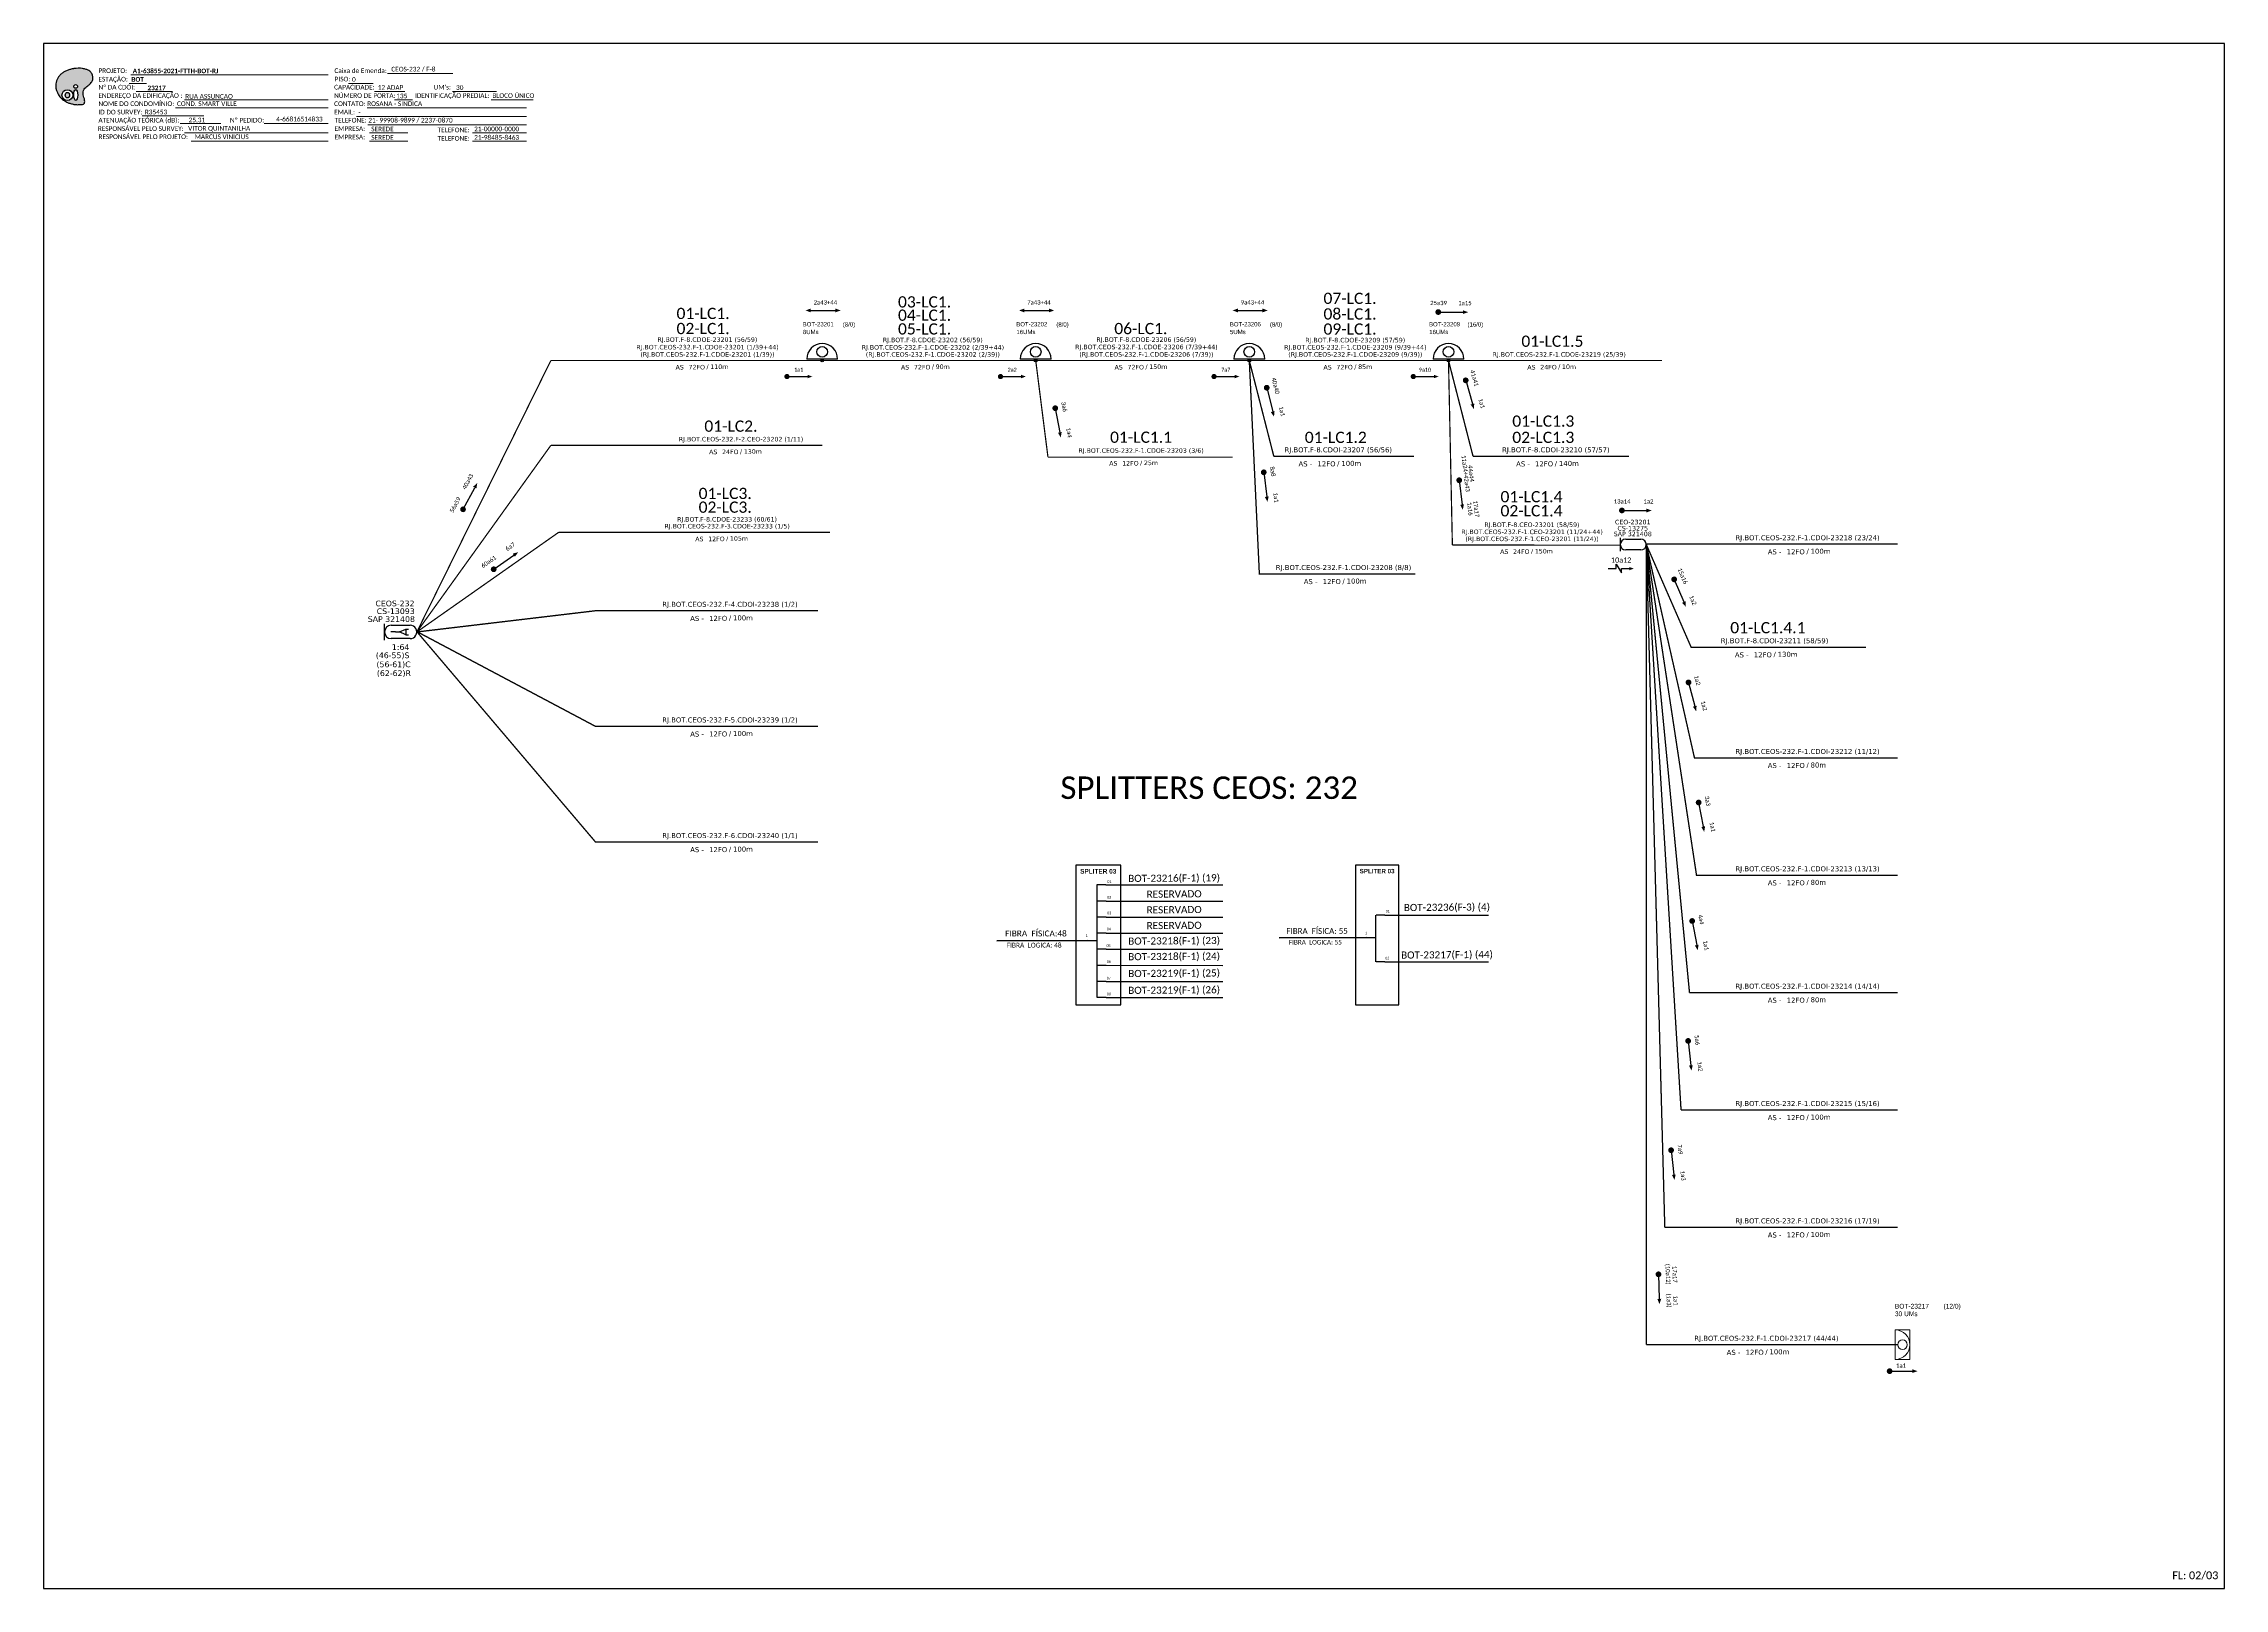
# Model space of a CAD drawing. Header units: inches. Extents: x 950 to 3755, y 850 to 1444.
# Drawn here: x 1940 to 2778, y 850 to 1444 of the extents above; entities that cross this region are included whole.
import ezdxf
from ezdxf.enums import TextEntityAlignment as Align

# ---------------------------------------------------------------- set-up
doc = ezdxf.new("R2010")
doc.units = ezdxf.units.IN
doc.header["$MEASUREMENT"] = 0
for name, color, linetype, lineweight in [("20.0-LEGENDA DOS CDO'S", 1, 'Continuous', 0), ('20.1-CDO_INTERIOR', 1, 'Continuous', 0), ('40.1-ETIQUETAS', 1, 'Continuous', 20)]:
    doc.layers.add(name, color=color, linetype=linetype, lineweight=lineweight)
for name, color, linetype in [('20.4-CEOS', 1, 'Continuous'), ('20.5-CEO', 1, 'Continuous'), ('CAP a instalar', 1, 'Continuous'), ('CD a instalar', 1, 'Continuous'), ('label_cabos', 7, 'Continuous'), ('SETA', 7, 'Continuous'), ('texto', 255, 'Continuous')]:
    doc.layers.add(name, color=color, linetype=linetype)
doc.styles.add('ARIAL', font='arial.ttf')
doc.styles.add('siredit', font='verdana.ttf')
doc.styles.add('WMF-Calibri0', font='calibri.ttf')
doc.styles.add('WMF-Calibri1', font='calibrib.ttf')
doc.linetypes.add('FENCELINE1', pattern='A,0.25,-0.1,[133,ltypeshp.shx,S=0.1,R=0,X=-0.1,Y=0],-0.1,1', length=1.45)

# ---------------------------------------------------------------- blocks, each defined once
blk = doc.blocks.new('OI')
h = blk.add_hatch(color=40)
edge = h.paths.add_edge_path()
edge.add_spline(control_points=[(4.35, -0.67), (3.92, -0.99), (3.26, -1.5), (2.81, -2.59), (2.9, -3.5), (3.06, -4.27), (3.31, -4.85), (3.37, -5.39), (3.4, -5.88), (3.2, -6.4), (2.54, -6.61), (1.65, -6.63), (0.55, -6.67), (-0.56, -6.42), (-1.61, -6.14), (-2.77, -5.61), (-3.92, -4.77), (-4.89, -3.7), (-5.34, -2.65), (-5.6, -1.94), (-5.85, -0.96), (-5.71, 0.47), (-5.1, 2.02), (-4.14, 3.02), (-3.3, 3.61), (-2.37, 4.16), (-1.36, 4.44), (-0.56, 4.7), (0.79, 4.85), (2.24, 4.97), (3.79, 4.57), (4.67, 4.21), (5.44, 3.65), (5.76, 2.99), (6.03, 2.21), (6.01, 1.46), (5.72, 0.64), (5.31, 0.08), (4.88, -0.38), (4.51, -0.55), (4.35, -0.67)], knot_values=[0, 0, 0, 0, 1.60434, 2.417191, 3.427595, 4.282808, 4.776746, 5.304182, 5.888771, 6.258406, 6.858137, 7.79129, 8.986195, 10.124242, 11.187857, 12.242908, 13.953784, 15.414161, 16.515391, 17.349188, 17.675853, 19.552021, 21.515531, 22.568638, 23.63245, 24.621084, 25.782718, 26.745347, 27.142653, 29.870543, 31.004649, 31.921532, 32.709589, 33.801391, 34.042471, 35.192333, 35.971461, 36.628871, 37.254359, 37.836911, 37.836911, 37.836911, 37.836911], degree=3, periodic=0)
h.paths.add_polyline_path([(1.13, -0.87, -1), (-0.04, -0.87, -1)], flags=16)
edge = h.paths.add_edge_path(flags=16)
edge.add_ellipse((0.56, -3.59), major_axis=(-0.02, 1.71), ratio=0.361305, start_angle=0, end_angle=360)
h.paths.add_polyline_path([(-0.36, -3.62, -1), (-3.8, -3.62, -1)], flags=16)
edge = h.paths.add_edge_path(flags=0)
edge.add_ellipse((-2.08, -3.62), major_axis=(0, 0.885), ratio=0.758294, start_angle=0, end_angle=360)
at = {"color": 40}
for centre, radius in [((-2.08, -3.62), 1.72), ((0.54, -0.87), 0.587)]:
    blk.add_circle(centre, radius, dxfattribs=at)
blk.add_ellipse((-2.08, -3.62), major_axis=(0, 0.885), ratio=0.758294, start_param=-3.141592653589792, end_param=3.141592653589792, dxfattribs=at)
blk.add_ellipse((0.56, -3.59), major_axis=(-0.02, 1.71), ratio=0.361305, dxfattribs=at)
at = {"color": 40, "start_tangent": (-0.800898, -0.598801), "end_tangent": (-0.800898, -0.598801)}
blk.add_spline([(4.35, -0.67), (3.2, -1.78), (2.9, -2.54), (2.92, -3.55), (3.12, -4.38), (3.28, -4.85), (3.37, -5.37), (3.35, -5.95), (3.2, -6.29), (2.66, -6.55), (1.73, -6.63), (0.54, -6.62), (-0.58, -6.41), (-1.6, -6.11), (-2.56, -5.67), (-3.95, -4.67), (-4.89, -3.56), (-5.37, -2.56), (-5.64, -1.78), (-5.72, -1.46), (-5.63, 0.42), (-4.84, 2.22), (-4.13, 2.99), (-3.27, 3.62), (-2.4, 4.09), (-1.3, 4.47), (-0.37, 4.72), (0.02, 4.77), (2.75, 4.8), (3.85, 4.53), (4.69, 4.16), (5.31, 3.68), (5.85, 2.73), (5.93, 2.5), (5.94, 1.35), (5.67, 0.62), (5.29, 0.08), (4.84, -0.36), (4.35, -0.67)], degree=3, dxfattribs=at)

msp = doc.modelspace()

# ---------------------------------------------------------------- linework, layer by layer
at = {"color": 7, "linetype": 'Continuous'}
for p, q in [((2344.54, 1120.59), (2344.54, 1077.16)), ((2348.06, 1120.59), (2344.54, 1120.59)), ((2348.23, 1114.31), (2344.72, 1114.31)), ((2348.23, 1108.12), (2344.72, 1108.12)), ((2451.79, 1108.83), (2451.79, 1090.96)), ((2455.35, 1108.84), (2451.96, 1108.84)), ((2340.89, 1099.16), (2344.52, 1099.16)), ((2348.23, 1101.9), (2344.72, 1101.9)), ((2448.28, 1100.22), (2451.78, 1100.22)), ((2348.23, 1095.73), (2344.72, 1095.73)), ((2455.35, 1090.97), (2451.96, 1090.97)), ((2348.23, 1089.57), (2344.72, 1089.57)), ((2348.23, 1083.38), (2344.72, 1083.38)), ((2348.23, 1077.2), (2344.72, 1077.2))]:
    msp.add_line(p, q, dxfattribs=at)
at = {"color": 10, "linetype": 'Continuous'}
for p, q in [((2348.06, 1120.59), (2393, 1120.58)), ((2348.23, 1114.31), (2393, 1114.3)), ((2348.23, 1108.13), (2393, 1108.12)), ((2455.35, 1108.85), (2495.22, 1108.84)), ((2348.23, 1101.91), (2393, 1101.9)), ((2348.23, 1095.75), (2393, 1095.73)), ((2455.35, 1090.98), (2495.22, 1090.97)), ((2348.23, 1089.58), (2393, 1089.57)), ((2348.23, 1083.39), (2393, 1083.38)), ((2348.23, 1077.2), (2393, 1077.19))]:
    msp.add_line(p, q, dxfattribs=at)
at = {"color": 1, "linetype": 'Continuous', "lineweight": 60}
for p, q in [((2340.89, 1099.16), (2306.11, 1099.05)), ((2448.28, 1100.22), (2414.76, 1100.11))]:
    msp.add_line(p, q, dxfattribs=at)
msp.add_lwpolyline([(1939.59, 850), (2778.16, 850), (2778.16, 1444), (1939.59, 1444), (1939.59, 850)])
at = {"color": 7, "lineweight": 0}
for points in [[(1972.55, 1428.68), (1979.1, 1428.68)], [(1973.07, 1431.95), (2049.04, 1431.95)], [(1975.21, 1425.61), (1989.16, 1425.61)], [(2056.84, 1428.72), (2066.32, 1428.72)], [(2066.88, 1425.61), (2078.5, 1425.61)], [(2071.88, 1432.45), (2097.01, 1432.45)], [(2096.83, 1425.61), (2113.68, 1425.61)], [(1990.37, 1419.26), (2049.04, 1419.26)], [(1993.78, 1422.37), (2049.04, 1422.37)], [(2064, 1419.26), (2125.23, 1419.26)], [(2074.47, 1422.37), (2081.41, 1422.37)], [(2111.64, 1422.37), (2127.82, 1422.37)], [(1977.53, 1416.19), (2001.16, 1416.19)], [(1992.07, 1413.22), (2007.74, 1413.22)], [(1993.78, 1409.67), (2049.04, 1409.67)], [(2024.4, 1413.23), (2048.89, 1413.23)], [(2024.9, 1413.24), (2049.05, 1413.24)], [(2059.96, 1416.02), (2125.23, 1416.02)], [(2064.25, 1412.78), (2125.23, 1412.78)], [(2064.85, 1409.67), (2079.65, 1409.67)], [(2104.46, 1409.67), (2125.23, 1409.67)], [(1996.27, 1406.43), (2049.04, 1406.43)], [(2064.85, 1406.43), (2079.65, 1406.43)], [(2104.46, 1406.43), (2125.23, 1406.43)]]:
    msp.add_lwpolyline(points, dxfattribs=at)
at = {"color": 0, "const_width": 1}
for points in [[(2224.93, 1315.97, 1), (2225.93, 1315.97, 1)], [(2307.05, 1315.97, 1), (2308.05, 1315.97, 1)], [(2389.16, 1315.97, 1), (2390.16, 1315.97, 1)], [(2465.77, 1315.97, 1), (2466.77, 1315.97, 1)]]:
    msp.add_lwpolyline(points, format="xyb", close=True, dxfattribs=at)
at = {"color": 0}
msp.add_lwpolyline([(2544.28, 1242.12), (2544.28, 1243.8), (2546.29, 1240.45), (2546.29, 1242.12)], dxfattribs=at)
at = {"color": 5}
msp.add_lwpolyline([(2076.38, 1217.76), (2078.83, 1218.79), (2078.83, 1216.64), (2076.38, 1217.76)], dxfattribs=at)
at = {"color": 7}
for points in [[(2336.57, 1074.38), (2353.85, 1074.38), (2353.85, 1128.04), (2336.57, 1128.04)], [(2444.11, 1074.38), (2460.76, 1074.38), (2460.76, 1128.04), (2444.11, 1128.04)]]:
    msp.add_lwpolyline(points, close=True, dxfattribs=at)
at = {"const_width": 1.1}
msp.add_lwpolyline([(2648.88, 933.52, 1), (2649.98, 933.52, 1)], format="xyb", close=True, dxfattribs=at)
at = {"layer": '20.1-CDO_INTERIOR', "color": 1, "lineweight": 18}
msp.add_lwpolyline([(2657.23, 938.03), (2657.23, 949.39), (2651.55, 949.39), (2651.55, 938.03)], close=True, dxfattribs=at)
msp.add_circle((2654.39, 943.71), 1.82, dxfattribs=at)
msp.add_arc((2651.55, 943.71), 5.68, 270, 90, dxfattribs=at)
at = {"layer": '20.4-CEOS', "color": 5}
for p, q in [((2070.69, 1214.66), (2070.69, 1220.87)), ((2074.89, 1217.76), (2073.15, 1217.76)), ((2073.27, 1220.34), (2080.49, 1220.34)), ((2074.89, 1217.76), (2076.38, 1217.76)), ((2078.83, 1218.79), (2079.93, 1218.79)), ((2078.83, 1216.64), (2079.93, 1216.64)), ((2080.49, 1215.19), (2073.27, 1215.19))]:
    msp.add_line(p, q, dxfattribs=at)
for centre, start_param, end_param in [((2073.27, 1217.76), -0.785398, 2.356194), ((2080.49, 1217.76), 2.356194, 5.497787)]:
    msp.add_ellipse(centre, major_axis=(-1.82, 1.82), ratio=1, start_param=start_param, end_param=end_param, dxfattribs=at)
at = {"layer": '20.5-CEO', "color": 5}
for p, q in [((2547.95, 1253.47), (2553.79, 1253.47)), ((2553.79, 1249.31), (2547.95, 1249.31))]:
    msp.add_line(p, q, dxfattribs=at)
msp.add_lwpolyline([(2545.87, 1253.9), (2545.87, 1248.88)], dxfattribs=at)
for centre, start, end in [((2547.95, 1251.39), 90, 270), ((2553.79, 1251.39), 270, 90)]:
    msp.add_arc(centre, 2.08, start, end, dxfattribs=at)
at = {"layer": 'CAP a instalar', "color": 5, "linetype": 'FENCELINE1', "ltscale": 7, "const_width": 0.467}
for points in [[(2083.11, 1217.76), (2134.65, 1322.15)], [(2134.65, 1322.15), (2238.98, 1322.13)], [(2238.98, 1322.13), (2321.09, 1322.13)], [(2321.09, 1322.13), (2403.21, 1322.13)], [(2403.21, 1322.13), (2479.81, 1322.13)], [(2479.81, 1322.13), (2481.3, 1251.17)], [(2481.3, 1251.17), (2545.88, 1251.15)]]:
    msp.add_lwpolyline(points, dxfattribs=at)
at = {"layer": 'CAP a instalar', "color": 0, "linetype": 'FENCELINE1', "ltscale": 7, "const_width": 0.467}
for points in [[(2321.09, 1322.13), (2325.79, 1284.99)], [(2479.81, 1322.13), (2561.93, 1322.13)], [(2134.65, 1289.52), (2083.11, 1217.76)], [(2134.65, 1289.52), (2238.98, 1289.5)], [(2325.79, 1284.99), (2396.77, 1284.99)], [(2137.65, 1256.08), (2083.11, 1217.76)], [(2137.65, 1256.08), (2241.98, 1256.08)]]:
    msp.add_lwpolyline(points, dxfattribs=at)
at = {"layer": 'CD a instalar', "color": 0, "linetype": 'FENCELINE1', "ltscale": 7}
for points in [[(2403.21, 1322.13, 0.513, 0.513, 0), (2407.08, 1240.08, 0.513, 0.513, 0), (2467.12, 1240.08, 0.513, 0.513, 0)], [(2555.87, 1251.55, 0.513, 0.513, 0), (2555.87, 1251.55, 0.513, 0.513, 0), (2652.57, 1251.53, 0.513, 0.513, 0)], [(2555.87, 1251.39, 0.513, 0.513, 0), (2574.39, 1169.34, 0.513, 0.513, 0), (2652.57, 1169.35, 0.513, 0.513, 0)], [(2555.87, 1251.39, 0.513, 0.513, 0), (2575.18, 1124.21, 0.513, 0.513, 0), (2652.57, 1124.22, 0.513, 0.513, 0)], [(2083.11, 1217.76, 0.513, 0.513, 0), (2151.81, 1225.92, 0.513, 0.513, 0), (2237.33, 1225.92, 0.513, 0.513, 0)], [(2083.06, 1217.94, 0.513, 0.513, 0), (2151.81, 1181.46, 0.513, 0.513, 0), (2237.33, 1181.46, 0.513, 0.513, 0)], [(2083.06, 1217.94, 0.513, 0.513, 0), (2151.81, 1137, 0.513, 0.513, 0), (2237.33, 1137, 0.513, 0.513, 0)], [(2572.48, 1079.09, 0.513, 0.513, 0), (2572.48, 1079.09, 0.513, 0.513, 0), (2652.57, 1079.09, 0.513, 0.513, 0)], [(2569.23, 1033.96, 0.513, 0.513, 0), (2569.23, 1033.96, 0.513, 0.513, 0), (2652.57, 1033.97, 0.513, 0.513, 0)], [(2562.98, 988.83, 0.513, 0.513, 0), (2562.98, 988.83, 0.513, 0.513, 0), (2652.57, 988.84, 0.513, 0.513, 0)]]:
    msp.add_lwpolyline(points, format="xyseb", dxfattribs=at)
at = {"layer": 'CD a instalar', "color": 0, "linetype": 'FENCELINE1', "ltscale": 7, "const_width": 0.513}
for points in [[(2403.21, 1322.13), (2412.63, 1285.33)], [(2479.81, 1322.13), (2489.24, 1285.33)], [(2412.63, 1285.33), (2466.51, 1285.33)], [(2489.24, 1285.33), (2549.23, 1285.33)], [(2555.87, 1251.39), (2573.1, 1211.91), (2640.41, 1211.91)], [(2562.98, 988.83), (2555.87, 1251.39)], [(2555.87, 1251.39), (2572.48, 1079.09)], [(2555.87, 1251.39), (2569.23, 1033.96)]]:
    msp.add_lwpolyline(points, dxfattribs=at)
at = {"layer": 'CD a instalar', "color": 1, "linetype": 'FENCELINE1', "ltscale": 7, "const_width": 0.513}
msp.add_lwpolyline([(2555.87, 943.7), (2555.87, 1251.39)], dxfattribs=at)
at = {"layer": 'CD a instalar', "color": 1, "linetype": 'FENCELINE1', "ltscale": 7}
msp.add_lwpolyline([(2555.87, 943.7, 0.513, 0.513, 0), (2555.87, 943.7, 0.513, 0.513, 0), (2652.57, 943.71, 0.513, 0.513, 0)], format="xyseb", dxfattribs=at)
at = {"layer": 'label_cabos', "color": 0}
for p, q in [((2244.92, 1322.68), (2233.03, 1322.68)), ((2327.04, 1322.68), (2315.14, 1322.68)), ((2409.15, 1322.68), (2397.26, 1322.68)), ((2485.76, 1322.68), (2473.86, 1322.68))]:
    msp.add_line(p, q, dxfattribs=at)
for centre, radius in [((2238.97, 1325.5), 2.05), ((2321.09, 1325.5), 2.05), ((2403.21, 1325.5), 2.05), ((2479.81, 1325.5), 2.05), ((2238.98, 1322.13), 0.551), ((2321.09, 1322.13), 0.551), ((2403.21, 1322.13), 0.551), ((2479.81, 1322.13), 0.551)]:
    msp.add_circle(centre, radius, dxfattribs=at)
for centre in [(2238.97, 1322.68), (2321.09, 1322.68), (2403.21, 1322.68), (2479.81, 1322.68)]:
    msp.add_arc(centre, 5.95, 0, 180, dxfattribs=at)
at = {"layer": 'SETA', "color": 0, "const_width": 1.1}
for points in [[(2475.33, 1340.77, 1), (2476.43, 1340.77, 1)], [(2409.79, 1312.21, 1), (2410.05, 1311.14, 1)], [(2486.27, 1315.05, 1), (2486.58, 1313.99, 1)], [(2328.5, 1304.34, 1), (2328.7, 1303.26, 1)], [(2408.7, 1279.7, 1), (2408.83, 1278.61, 1)], [(2483.86, 1276.65, 1), (2483.99, 1275.56, 1)], [(2100.61, 1264.44, 1), (2101.13, 1265.4, 1)], [(2112.2, 1241.55, 1), (2113.11, 1242.18, 1)]]:
    msp.add_lwpolyline(points, format="xyb", close=True, dxfattribs=at)
at = {"layer": 'SETA', "color": 0}
for points in [[(2234.59, 1341.42), (2244.05, 1341.39)], [(2316.71, 1341.42), (2326.17, 1341.39)], [(2398.82, 1341.42), (2408.28, 1341.39)], [(2475.88, 1340.77), (2485.34, 1340.74)], [(2225.43, 1315.97), (2234.03, 1315.97)], [(2307.55, 1315.97), (2316.14, 1315.97)], [(2389.66, 1315.97), (2398.26, 1315.97)], [(2409.92, 1311.67), (2412.22, 1302.5)], [(2466.27, 1315.97), (2474.87, 1315.97)], [(2486.43, 1314.52), (2489.02, 1305.42)], [(2328.6, 1303.8), (2330.35, 1294.51)], [(2408.77, 1279.15), (2409.93, 1269.77)], [(2483.92, 1276.1), (2485.03, 1266.71)], [(2100.87, 1264.92), (2105.37, 1273.24)], [(2112.66, 1241.87), (2120.41, 1247.28)], [(2541.26, 1242.12), (2544.28, 1242.12)], [(2546.29, 1242.12), (2549.32, 1242.12)]]:
    msp.add_lwpolyline(points, dxfattribs=at)
at = {"layer": 'SETA', "const_width": 1.1}
for points in [[(2545.93, 1264.48, 1), (2547.03, 1264.48, 1)], [(2566.39, 1238.5, 1), (2566.82, 1237.49, 1)], [(2571.96, 1198.88, 1), (2572.24, 1197.81, 1)], [(2575.9, 1152.73, 1), (2576.1, 1151.65, 1)], [(2573.4, 1107.17, 1), (2573.6, 1106.09, 1)], [(2571.9, 1061.06, 1), (2572.02, 1059.96, 1)], [(2565.34, 1019.02, 1), (2565.47, 1017.92, 1)], [(2560.52, 971.32, 1), (2560.56, 970.22, 1)]]:
    msp.add_lwpolyline(points, format="xyb", close=True, dxfattribs=at)
at = {"layer": 'SETA'}
for points in [[(2546.48, 1264.48), (2555.94, 1264.45)], [(2566.61, 1237.99), (2570.3, 1229.29)], [(2572.1, 1198.35), (2574.51, 1189.2)], [(2576, 1152.19), (2577.76, 1142.9)], [(2573.5, 1106.63), (2575.26, 1097.34)], [(2571.96, 1060.51), (2573.01, 1051.11)], [(2565.41, 1018.47), (2566.46, 1009.07)], [(2560.54, 970.77), (2560.86, 961.32)], [(2649.43, 933.52), (2658.89, 933.52)]]:
    msp.add_lwpolyline(points, dxfattribs=at)
at = {"layer": 'SETA', "color": 0}
for points in [[(2234.59, 1342.13), (2232.58, 1341.39), (2234.6, 1340.66)], [(2244.05, 1342.13), (2246.07, 1341.39), (2244.05, 1340.66)], [(2316.71, 1342.13), (2314.69, 1341.39), (2316.71, 1340.66)], [(2326.17, 1342.13), (2328.18, 1341.39), (2326.16, 1340.66)], [(2398.82, 1342.13), (2396.81, 1341.39), (2398.83, 1340.66)], [(2408.28, 1342.13), (2410.3, 1341.39), (2408.28, 1340.66)], [(2485.34, 1341.47), (2487.36, 1340.73), (2485.34, 1340.01)], [(2233.34, 1316.65), (2235.17, 1315.98), (2233.34, 1315.31)], [(2315.45, 1316.65), (2317.29, 1315.98), (2315.45, 1315.31)], [(2397.57, 1316.65), (2399.4, 1315.98), (2397.57, 1315.31)], [(2474.18, 1316.65), (2476.01, 1315.98), (2474.18, 1315.31)], [(2412.93, 1302.68), (2412.7, 1300.54), (2411.5, 1302.32)], [(2489.72, 1305.62), (2489.57, 1303.48), (2488.31, 1305.22)], [(2331.07, 1294.64), (2330.72, 1292.53), (2329.63, 1294.37)], [(2104.73, 1273.58), (2106.33, 1275.01), (2106.02, 1272.89)], [(2410.66, 1269.86), (2410.18, 1267.77), (2409.2, 1269.68)], [(2485.76, 1266.8), (2485.27, 1264.71), (2484.31, 1266.63)], [(2119.99, 1247.88), (2122.06, 1248.44), (2120.83, 1246.68)], [(2549.32, 1242.75), (2551.06, 1242.12), (2549.32, 1241.49)]]:
    msp.add_solid(points, dxfattribs=at)
at = {"layer": 'SETA'}
for points in [[(2555.94, 1265.19), (2557.95, 1264.45), (2555.93, 1263.72)], [(2570.98, 1229.58), (2571.09, 1227.43), (2569.63, 1229)], [(2575.22, 1189.39), (2575.03, 1187.25), (2573.8, 1189.02)], [(2578.48, 1143.03), (2578.13, 1140.92), (2577.04, 1142.76)], [(2575.98, 1097.48), (2575.63, 1095.36), (2574.54, 1097.21)], [(2573.74, 1051.19), (2573.24, 1049.11), (2572.28, 1051.03)], [(2567.19, 1009.15), (2566.68, 1007.07), (2565.73, 1008.99)], [(2561.59, 961.34), (2560.93, 959.3), (2560.13, 961.29)], [(2658.13, 934.27), (2660.15, 933.53), (2658.13, 932.8)]]:
    msp.add_solid(points, dxfattribs=at)

# ---------------------------------------------------------------- block references
at = {"color": 7, "xscale": 1.213923925196705, "yscale": 1.21392392515554, "zscale": 1.213923925163967, "rotation": 0.153289602326381}
msp.add_blockref('OI', (1951.26, 1428.58), dxfattribs=at)

# ---------------------------------------------------------------- texts
at = {"color": 7, "lineweight": 0, "style": 'WMF-Calibri0'}
for s, height, p in [('PROJETO:', 1.793, (1960.67, 1432.7)), ('Caixa de Emenda:', 1.7927, (2051.42, 1432.7)), ('ESTAÇÃO:', 1.793, (1960.67, 1429.42)), ('Nº DA CDOI:', 1.7927, (1960.67, 1426.35)), ('CAPACIDADE:', 1.7927, (2051.31, 1426.35)), ('PISO:', 1.793, (2051.49, 1429.46)), ("UM's:", 1.793, (2089.56, 1426.35)), ('ENDEREÇO DA EDIFICAÇÃO :', 1.7927, (1960.67, 1423.12)), ('NOME DO CONDOMÍNIO:', 1.7927, (1960.67, 1420)), ('ID DO SURVEY:', 1.7927, (1960.67, 1416.77)), ('COND. SMART VILLE', 1.7927, (1990.88, 1420)), ('CONTATO: ROSANA - SINDICA', 1.7927, (2051.31, 1420)), ('NÚMERO DE PORTA:', 1.7927, (2051.31, 1423.12)), ('EMAIL:', 1.793, (2051.31, 1416.77)), ('IDENTIFICAÇÃO PREDIAL:', 1.7927, (2082.4, 1423.12)), ('BLOCO ÚNICO', 1.7927, (2112.14, 1423.12)), ('RESPONSÁVEL PELO SURVEY:', 1.7927, (1960.42, 1410.42)), ('ATENUAÇÃO TEÓRICA (dB):', 1.7927, (1960.67, 1413.65)), ('RESPONSÁVEL PELO PROJETO:', 1.7927, (1960.67, 1407.3)), ('Nº PEDIDO:', 1.793, (2011.25, 1413.66)), ('TELEFONE: 21- 99908-9899 / 2237-0870', 1.7927, (2051.49, 1413.65)), ('EMPRESA:', 1.793, (2051.49, 1410.42)), ('EMPRESA:', 1.793, (2051.49, 1407.18)), ('TELEFONE:', 1.793, (2091.1, 1409.91)), ('TELEFONE:', 1.793, (2091.1, 1406.68))]:
    msp.add_text(s, height=height, dxfattribs=at).set_placement(p)
at = {"color": 7, "linetype": 'Continuous'}
for s, height, style, p in [('A1-63855-2021-FTTH-BOT-RJ', 1.7927, 'WMF-Calibri1', (1973.86, 1432.61)), ('CEOS-232 / F-8', 1.7927, 'WMF-Calibri0', (2073.28, 1433.28)), ('BOT', 1.793, 'WMF-Calibri1', (1973.34, 1429.33)), ('0', 1.79, 'WMF-Calibri0', (2058.19, 1429.32)), ('RUA ASSUNCAO', 1.7927, 'WMF-Calibri0', (1994.05, 1422.83)), ('-', 1.79, 'WMF-Calibri0', (2060.66, 1416.62)), ('135', 1.793, 'WMF-Calibri0', (2075.22, 1422.97)), ('VITOR QUINTANILHA', 1.7927, 'WMF-Calibri0', (1995.18, 1410.51)), ('MARCUS VINICIUS', 1.7927, 'WMF-Calibri0', (1997.67, 1407.27)), ('SEREDE', 1.793, 'WMF-Calibri0', (2065.56, 1410.27)), ('SEREDE', 1.793, 'WMF-Calibri0', (2065.56, 1407.03)), ('21-00000-0000', 1.7927, 'WMF-Calibri0', (2105.16, 1410.29)), ('21-98485-8463', 1.7927, 'WMF-Calibri0', (2105.16, 1407.03))]:
    msp.add_text(s, height=height, dxfattribs=dict(at, style=style)).set_placement(p)
at = {"color": 7, "linetype": 'Continuous', "style": 'WMF-Calibri1'}
msp.add_text('23217', height=1.793, dxfattribs=at).set_placement((1983.05, 1426.07), align=Align.CENTER)
at = {"color": 0, "linetype": 'Continuous', "style": 'WMF-Calibri0'}
for s, p in [('12 ADAP', (2068.06, 1426.23)), ('30', (2098.18, 1426.2)), ('R35453', (1978.52, 1416.8))]:
    msp.add_text(s, height=1.793, dxfattribs=at).set_placement(p)
at = {"color": 0, "lineweight": 0, "style": 'WMF-Calibri0'}
msp.add_text('25,31', height=1.793, dxfattribs=at).set_placement((1995.37, 1413.74))
at = {"color": 7, "style": 'WMF-Calibri0'}
msp.add_text('4-66816514833', height=1.7927, dxfattribs=at).set_placement((2029.04, 1414.07))
at = {"color": 0, "attachment_point": 5}
for s, insert, char_height, width in [('{\\fCalibri|b0|i0|c0|p34;01-LC1.}', (2193.18, 1340.22), 4.32, 65.833), ('{\\fCalibri|b0|i0|c0|p34;03-LC1.}', (2278.34, 1344.66), 4.32, 65.833), ('{\\fCalibri|b0|i0|c0|p34;04-LC1.}', (2278.34, 1339.55), 4.32, 65.833), ('{\\fCalibri|b0|i0|c0|p34;07-LC1.}', (2441.95, 1346.03), 4.32, 65.833), ('{\\fCalibri|b0|i0|c0|p34;08-LC1.}', (2441.95, 1340.03), 4.32, 65.833), ('{\\fCalibri|b0|i0|c0|p34;02-LC1.}', (2193.18, 1334.42), 4.32, 65.833), ('{\\fCalibri|b0|i0|c0|p34;05-LC1.}', (2278.34, 1334.27), 4.32, 65.833), ('{\\fCalibri|b0|i0|c0|p34;06-LC1.}', (2361.51, 1334.41), 4.32, 65.833), ('{\\fCalibri|b0|i0|c0|p34;09-LC1.}', (2441.95, 1334.22), 4.32, 65.833), ('{\\fCalibri|b0|i0|c0|p34;01-LC1.5}', (2519.76, 1329.54), 4.32, 65.833), ('\\C7;\\fCalibri|b0|i0|c0|p34;1a1', (2229.93, 1318.59), 1.5, 25.3588), ('{\\fCalibri|b0|i0|c0|p34;\\C7;2a2}', (2312.04, 1318.59), 1.5, 25.3588), ('{\\fCalibri|b0|i0|c0|p34;\\C7;7a7}', (2394.16, 1318.59), 1.5, 25.3588), ('{\\fCalibri|b0|i0|c0|p34;\\C7;9a10}', (2470.76, 1318.59), 1.5, 25.3588), ('{\\fCalibri|b0|i0|c0|p34;01-LC1.3}', (2516.26, 1298.81), 4.32, 65.833), ('{\\fCalibri|b0|i0|c0|p34;01-LC2.}', (2203.88, 1296.88), 4.32, 65.833), ('{\\fCalibri|b0|i0|c0|p34;01-LC1.1}', (2361.6, 1292.63), 4.32, 65.833), ('{\\fCalibri|b0|i0|c0|p34;01-LC1.2}', (2436.47, 1292.57), 4.32, 65.833), ('{\\fCalibri|b0|i0|c0|p34;02-LC1.3}', (2516.26, 1292.57), 4.32, 65.833), ('{\\fCalibri|b0|i0|c0|p34;01-LC3.}', (2201.68, 1271.01), 4.32, 65.833), ('{\\fCalibri|b0|i0|c0|p34;02-LC3.}', (2201.68, 1265.73), 4.32, 65.833), ('{\\fCalibri|b0|i0|c0|p34;01-LC1.4}', (2511.72, 1269.76), 4.32, 65.833), ('{\\fCalibri|b0|i0|c0|p34;02-LC1.4}', (2511.72, 1264.33), 4.32, 65.833), ('{\\fCalibri|b0|i0|c0|p34;01-LC1.4.1}', (2602.63, 1219.39), 4.32, 65.833)]:
    msp.add_mtext(s, dxfattribs=dict(at, insert=insert, char_height=char_height, width=width))
at = {"attachment_point": 5}
for s, insert, char_height, width in [('{\\fCalibri|b0|i0|c0|p34;\\C7;SPLITTERS CEOS: 232}', (2387.77, 1157.82), 8.64, 131.666), ('{\\fArial|b1|i0|c0|p34;\\C10;SPLITER 03}', (2345.13, 1125.71), 1.7753, 17.28), ('{\\fArial|b1|i0|c0|p34;\\C1;SPLITER 03}', (2452.36, 1125.79), 1.7107, 16.0169), ('\\C7;\\fArial|b0|i0|;\\H1.0273588255048;02 ', (2349.35, 1115.73), 1.7753, 3.7582), ('\\C7;\\fArial|b0|i0|;\\H1.0273588255048;01 ', (2349.4, 1121.73), 1.7753, 3.5602), ('\\C7;\\fArial|b0|i0|;\\H1.0273588255048;03 ', (2349.35, 1109.69), 1.7753, 3.456), ('\\C7;\\fArial|b0|i0;\\H0.578704x;01 ', (2456.43, 1110.35), 1.7107, 3.3302), ('{\\fCalibri|b0|i0|c0|p34;\\C7;FIBRA  FÍSICA:48}', (2321.18, 1101.81), 2.2859, 34.56), ('\\C7;\\fArial|b0|i0|;\\H1.0273588255048;1', (2340.72, 1100.99), 1.7753, 1.7584), ('\\C7;\\fArial|b0|i0|;\\H1.0273588255048;04 ', (2349.2, 1103.54), 1.7753, 3.7582), ('{\\fCalibri|b0|i0|c0|p34;\\C7;FIBRA  FÍSICA: 55}', (2429.28, 1102.77), 2.2027, 33.302), ('{\\fCalibri|b0|i0|c0|p34;\\C7;FIBRA  LOGICA: 55}', (2428.61, 1098.44), 1.7623, 33.302), ('\\C7;\\fArial|b0|i0|;\\H1.0273588255048;1', (2448.11, 1101.98), 1.7107, 1.6944), ('{\\fCalibri|b0|i0|c0|p34;\\C7;FIBRA  LOGICA: 48}', (2320.48, 1097.32), 1.8289, 34.56), ('\\C7;\\fArial|b0|i0|;\\H1.0273588255048;05 ', (2349.07, 1097.13), 1.7753, 4.6222), ('\\C7;\\fArial|b0|i0|;\\H1.0273588255048;06 ', (2349.2, 1090.99), 1.7753, 3.7582), ('\\C7;\\fArial|b0|i0;\\H0.578704x;02 ', (2456.28, 1092.34), 1.7107, 3.6214), ('\\C7;\\fArial|b0|i0|;\\H1.0273588255048;07 ', (2349.2, 1084.63), 1.7753, 3.7582), ('\\C7;\\fArial|b0|i0|;\\H1.0273588255048;08 ', (2349.2, 1078.58), 1.7753, 3.7582), ('{\\fCalibri|b0|i0|c0|p34;\\C7;1a1}', (2653.82, 935.64), 1.65, 27.8947)]:
    msp.add_mtext(s, dxfattribs=dict(at, insert=insert, char_height=char_height, width=width))
at = {"char_height": 2.7432, "width": 66.7441, "attachment_point": 5, "rotation": 0.41952}
for s, insert in [('{\\fCalibri|b0|i0|c0|p34;\\C7;BOT-23216(F-1) (19)}', (2374.31, 1122.83)), ('{\\fCalibri|b0|i0|c0|p34;\\C1;RESERVADO}', (2374.31, 1117)), ('{\\fCalibri|b0|i0|c0|p34;\\C1;RESERVADO}', (2374.31, 1110.95)), ('{\\fCalibri|b0|i0|c0|p34;\\C7;BOT-23236(F-3) (4)}', (2479.21, 1111.62)), ('{\\fCalibri|b0|i0|c0|p34;\\C7;BOT-23218(F-1) (23)}', (2374.31, 1098.71)), ('{\\fCalibri|b0|i0|c0|p34;\\C1;RESERVADO}', (2374.31, 1104.9)), ('{\\fCalibri|b0|i0|c0|p34;\\C7;BOT-23218(F-1) (24)}', (2374.31, 1092.72)), ('{\\fCalibri|b0|i0|c0|p34;\\C1;BOT-23217(F-1) (44)}', (2479.23, 1093.35)), ('{\\fCalibri|b0|i0|c0|p34;\\C7;BOT-23219(F-1) (25)}', (2374.31, 1086.25)), ('{\\fCalibri|b0|i0|c0|p34;\\C7;BOT-23219(F-1) (26)}', (2374.31, 1079.78))]:
    msp.add_mtext(s, dxfattribs=dict(at, insert=insert))
at = {"lineweight": 0, "insert": (2758.13, 856.52), "char_height": 3, "width": 277.1819, "attachment_point": 1, "style": 'WMF-Calibri0'}
msp.add_mtext('FL: 02/03', dxfattribs=at)
at = {"layer": "20.0-LEGENDA DOS CDO'S", "color": 0, "style": 'ARIAL'}
for s, p in [('8UMs', (2231.55, 1332.28)), ('BOT-23201', (2231.49, 1335.26)), ('BOT-23202', (2313.61, 1335.26)), ('16UMs', (2313.67, 1332.28)), ('5UMs', (2395.79, 1332.28)), ('BOT-23206', (2395.73, 1335.26)), ('BOT-23209', (2472.33, 1335.26)), ('16UMs', (2472.39, 1332.28))]:
    msp.add_text(s, height=1.652, rotation=0.11799, dxfattribs=at).set_placement(p)
for s, p in [('       (8/0)', (2247.04, 1335.18)), ('       (8/0)', (2329.15, 1335.18)), ('       (8/0)', (2411.27, 1335.18)), ('       (16/0)', (2487.88, 1335.18))]:
    msp.add_text(s, height=1.6523, rotation=0.11799, dxfattribs=at).set_placement(p, align=Align.CENTER)
at = {"layer": "20.0-LEGENDA DOS CDO'S", "color": 1, "style": 'ARIAL'}
for s, p in [('30 UMs', (2651.45, 954.67)), ('BOT-23217', (2651.44, 957.59))]:
    msp.add_text(s, height=1.819, dxfattribs=at).set_placement(p)
msp.add_text('    (12/0)', height=1.819, dxfattribs=at).set_placement((2672.06, 957.59), align=Align.CENTER)
at = {"layer": '20.4-CEOS', "color": 5, "style": 'siredit'}
for s, height, p in [('CEOS-232', 2.183, (2074.7, 1229.82)), ('CS-13093', 2.183, (2074.99, 1226.84)), ('   SAP 321408', 2.1826, (2071.88, 1223.8)), ('    (46-55)S', 2.1826, (2071.89, 1209.87)), ('1:64', 2.183, (2076.88, 1213.05)), ('   (56-61)C', 2.1826, (2072.73, 1206.4)), ('   (62-62)R', 2.1826, (2072.86, 1202.99))]:
    msp.add_text(s, height=height, dxfattribs=at).set_placement(p, align=Align.TOP_CENTER)
at = {"layer": '20.5-CEO', "color": 5, "style": 'siredit'}
for s, p in [('CEO-23201', (2550.66, 1260.91)), ('CS-13275', (2550.66, 1258.52)), ('SAP 321408', (2550.66, 1256.33))]:
    msp.add_text(s, height=1.763, rotation=360, dxfattribs=at).set_placement(p, align=Align.TOP_CENTER)
at = {"layer": '20.5-CEO', "color": 5, "insert": (2546.21, 1245.39), "char_height": 2, "width": 43.9341, "attachment_point": 5, "rotation": 360, "style": 'siredit'}
msp.add_mtext('{\\fCalibri|b0|i0|c0|p34;\\C3;10a12}', dxfattribs=at)
at = {"layer": '40.1-ETIQUETAS', "color": 1, "style": 'siredit'}
for s, height, p in [('RJ.BOT.CEOS-232.F-1.CDOE-23201 (1/39+44)', 1.7496, (2194.86, 1327.28)), ('RJ.BOT.CEOS-232.F-1.CDOE-23202 (2/39+44)', 1.7496, (2281.54, 1327.21)), ('RJ.BOT.CEOS-232.F-1.CDOE-23206 (7/39+44)', 1.7496, (2363.65, 1327.35)), ('RJ.BOT.CEOS-232.F-1.CDOE-23209 (9/39+44)', 1.7496, (2443.99, 1327.24)), ('RJ.BOT.CEOS-232.F-1.CEO-23201 (11/24+44)', 1.7496, (2511.93, 1256.26)), ('RJ.BOT.CEOS-232.F-1.CDOI-23217 (44/44)', 1.9246, (2602.06, 946.17))]:
    msp.add_text(s, height=height, dxfattribs=at).set_placement(p, align=Align.MIDDLE_CENTER)
at = {"layer": '40.1-ETIQUETAS', "color": 5, "style": 'siredit'}
for s, p in [('(RJ.BOT.CEOS-232.F-1.CDOE-23201 (1/39))', (2194.86, 1324.49)), ('(RJ.BOT.CEOS-232.F-1.CDOE-23202 (2/39))', (2281.54, 1324.49)), ('(RJ.BOT.CEOS-232.F-1.CDOE-23206 (7/39))', (2363.65, 1324.49)), ('(RJ.BOT.CEOS-232.F-1.CDOE-23209 (9/39))', (2443.99, 1324.49)), ('(RJ.BOT.CEOS-232.F-1.CEO-23201 (11/24))', (2511.93, 1253.56))]:
    msp.add_text(s, height=1.7496, dxfattribs=at).set_placement(p, align=Align.MIDDLE_CENTER)
at = {"layer": '40.1-ETIQUETAS', "color": 0, "style": 'siredit'}
for s, height, p in [('RJ.BOT.F-8.CDOE-23201 (56/59)', 1.7496, (2194.82, 1330.19)), ('RJ.BOT.F-8.CDOE-23202 (56/59)', 1.7496, (2281.5, 1330.04)), ('RJ.BOT.F-8.CDOE-23206 (56/59)', 1.7496, (2363.61, 1330.18)), ('RJ.BOT.F-8.CDOE-23209 (57/59)', 1.7496, (2443.94, 1329.99)), ('RJ.BOT.CEOS-232.F-1.CDOE-23219 (25/39)', 1.7496, (2522.37, 1324.49)), ('RJ.BOT.CEOS-232.F-2.CEO-23202 (1/11)', 1.7496, (2207.76, 1291.9)), ('RJ.BOT.CEOS-232.F-1.CDOE-23203 (3/6)', 1.7496, (2361.6, 1287.52)), ('RJ.BOT.F-8.CDOI-23207 (56/56)', 1.9246, (2437.42, 1287.8)), ('RJ.BOT.F-8.CDOI-23210 (57/57)', 1.9246, (2521.09, 1287.8)), ('RJ.BOT.CEOS-232.F-3.CDOE-23233 (1/5)', 1.7496, (2202.43, 1258.44)), ('RJ.BOT.F-8.CDOE-23233 (60/61)', 1.7496, (2202.38, 1261.09)), ('RJ.BOT.F-8.CEO-23201 (58/59)', 1.7496, (2511.89, 1258.98)), ('RJ.BOT.CEOS-232.F-1.CDOI-23218 (23/24)', 1.9246, (2617.86, 1253.99)), ('RJ.BOT.CEOS-232.F-1.CDOI-23208 (8/8)', 1.9246, (2439.45, 1242.55)), ('RJ.BOT.CEOS-232.F-4.CDOI-23238 (1/2)', 1.9246, (2203.51, 1228.39)), ('RJ.BOT.F-8.CDOI-23211 (58/59)', 1.9246, (2605.2, 1214.38)), ('RJ.BOT.CEOS-232.F-5.CDOI-23239 (1/2)', 1.9246, (2203.51, 1183.93)), ('RJ.BOT.CEOS-232.F-1.CDOI-23212 (11/12)', 1.9246, (2617.86, 1171.81)), ('RJ.BOT.CEOS-232.F-6.CDOI-23240 (1/1)', 1.9246, (2203.51, 1139.47)), ('RJ.BOT.CEOS-232.F-1.CDOI-23213 (13/13)', 1.9246, (2617.86, 1126.68)), ('RJ.BOT.CEOS-232.F-1.CDOI-23214 (14/14)', 1.9246, (2617.86, 1081.56)), ('RJ.BOT.CEOS-232.F-1.CDOI-23215 (15/16)', 1.9246, (2617.86, 1036.43)), ('RJ.BOT.CEOS-232.F-1.CDOI-23216 (17/19)', 1.9246, (2617.86, 991.3))]:
    msp.add_text(s, height=height, dxfattribs=at).set_placement(p, align=Align.MIDDLE_CENTER)
for s, height, p in [('AS', 1.75, (2185.77, 1319.56)), ('72FO', 1.75, (2193.91, 1319.59)), ('/', 1.75, (2195.29, 1319.75)), ('AS', 1.75, (2272.44, 1319.56)), ('72FO', 1.75, (2280.59, 1319.59)), ('/', 1.75, (2281.96, 1319.75)), ('AS', 1.75, (2354.56, 1319.56)), ('72FO', 1.75, (2362.7, 1319.59)), ('/', 1.75, (2364.08, 1319.75)), ('AS', 1.75, (2434.89, 1319.56)), ('72FO', 1.75, (2443.03, 1319.59)), ('/', 1.75, (2444.41, 1319.75)), ('AS', 1.75, (2513.28, 1319.56)), ('24FO', 1.75, (2521.42, 1319.59)), ('/', 1.75, (2522.8, 1319.75)), ('AS', 1.75, (2198.66, 1286.98)), ('24FO', 1.75, (2206.8, 1287.01)), ('/', 1.75, (2208.18, 1287.17)), ('AS', 1.75, (2352.51, 1282.6)), ('12FO', 1.75, (2360.65, 1282.63)), ('/', 1.75, (2362.03, 1282.79)), ('AS -', 1.925, (2427.42, 1282.38)), ('12FO', 1.925, (2436.38, 1282.41)), ('/', 1.92, (2437.89, 1282.59)), ('AS -', 1.925, (2511.09, 1282.38)), ('12FO', 1.925, (2520.05, 1282.41)), ('/', 1.92, (2521.56, 1282.59)), ('AS', 1.75, (2193.33, 1253.51)), ('12FO', 1.75, (2201.47, 1253.54)), ('/', 1.75, (2202.85, 1253.7)), ('AS', 1.75, (2502.83, 1248.64)), ('24FO', 1.75, (2510.97, 1248.66)), ('/', 1.75, (2512.35, 1248.83)), ('AS -', 1.925, (2607.85, 1248.58)), ('12FO', 1.925, (2616.81, 1248.61)), ('/', 1.92, (2618.33, 1248.79)), ('AS -', 1.925, (2429.44, 1237.13)), ('12FO', 1.925, (2438.4, 1237.16)), ('/', 1.92, (2439.92, 1237.34)), ('AS -', 1.925, (2193.5, 1222.97)), ('12FO', 1.925, (2202.46, 1223)), ('/', 1.92, (2203.98, 1223.18)), ('AS -', 1.925, (2595.2, 1208.96)), ('12FO', 1.925, (2604.16, 1208.99)), ('/', 1.92, (2605.67, 1209.17)), ('AS -', 1.925, (2193.5, 1178.51)), ('12FO', 1.925, (2202.46, 1178.54)), ('/', 1.92, (2203.98, 1178.72)), ('AS -', 1.925, (2607.85, 1166.4)), ('12FO', 1.925, (2616.81, 1166.43)), ('/', 1.92, (2618.33, 1166.6)), ('AS -', 1.925, (2193.5, 1134.06)), ('12FO', 1.925, (2202.46, 1134.08)), ('/', 1.92, (2203.98, 1134.26)), ('AS -', 1.925, (2607.85, 1121.27)), ('12FO', 1.925, (2616.81, 1121.3)), ('/', 1.92, (2618.33, 1121.48)), ('AS -', 1.925, (2607.85, 1076.14)), ('12FO', 1.925, (2616.81, 1076.17)), ('/', 1.92, (2618.33, 1076.35)), ('AS -', 1.925, (2607.85, 1031.02)), ('12FO', 1.925, (2616.81, 1031.04)), ('/', 1.92, (2618.33, 1031.22)), ('AS -', 1.925, (2607.85, 985.89)), ('12FO', 1.925, (2616.81, 985.92)), ('/', 1.92, (2618.33, 986.09))]:
    msp.add_text(s, height=height, dxfattribs=at).set_placement(p, align=Align.MIDDLE_RIGHT)
for s, height, p in [('110m', 1.75, (2195.95, 1319.75)), ('90m', 1.75, (2282.62, 1319.75)), ('150m', 1.75, (2364.74, 1319.75)), ('85m', 1.75, (2445.07, 1319.75)), ('10m', 1.75, (2523.46, 1319.75)), ('130m', 1.75, (2208.84, 1287.17)), ('25m', 1.75, (2362.69, 1282.79)), ('100m', 1.925, (2438.62, 1282.59)), ('140m', 1.925, (2522.29, 1282.59)), ('105m', 1.75, (2203.51, 1253.7)), ('150m', 1.75, (2513.01, 1248.83)), ('100m', 1.925, (2619.05, 1248.79)), ('100m', 1.925, (2440.64, 1237.34)), ('100m', 1.925, (2204.7, 1223.18)), ('130m', 1.925, (2606.4, 1209.17)), ('100m', 1.925, (2204.7, 1178.72)), ('80m', 1.925, (2619.05, 1166.6)), ('100m', 1.925, (2204.7, 1134.26)), ('80m', 1.925, (2619.05, 1121.48)), ('80m', 1.925, (2619.05, 1076.35)), ('100m', 1.925, (2619.05, 1031.22)), ('100m', 1.925, (2619.05, 986.09))]:
    msp.add_text(s, height=height, dxfattribs=at).set_placement(p, align=Align.MIDDLE_LEFT)
at = {"layer": '40.1-ETIQUETAS', "color": 1, "style": 'siredit'}
for s, height, p in [('AS -', 1.925, (2592.05, 940.76)), ('12FO', 1.925, (2601.01, 940.79)), ('/', 1.92, (2602.53, 940.97))]:
    msp.add_text(s, height=height, dxfattribs=at).set_placement(p, align=Align.MIDDLE_RIGHT)
msp.add_text('100m', height=1.925, dxfattribs=at).set_placement((2603.25, 940.97), align=Align.MIDDLE_LEFT)
at = {"layer": 'texto', "color": 0, "char_height": 1.65, "width": 27.8947, "attachment_point": 5}
for s, insert, rotation in [('{\\fCalibri|b0|i0|c0|p34;\\C7;2a43\\C1;+44}', (2240.2, 1344.48), 359.83644), ('{\\fCalibri|b0|i0|c0|p34;\\C7;7a43\\C1;+44}', (2322.32, 1344.48), 359.83644), ('{\\fCalibri|b0|i0|c0|p34;\\C7;9a43\\C1;+44}', (2404.44, 1344.48), 359.83644), ('{\\fCalibri|b0|i0|c0|p34;\\C7;25a39}', (2475.99, 1344.25), 359.83644), ('{\\fCalibri|b0|i0|c0|p34;\\C7;1a15}', (2486.12, 1344.23), 359.83644), ('{\\fCalibri|b0|i0|c0|p34;\\C7;41a41}', (2489.8, 1315.38), 285.92082), ('{\\fCalibri|b0|i0|c0|p34;\\C7;40a40}', (2413.33, 1312.43), 284.04735), ('{\\fCalibri|b0|i0|c0|p34;\\C7;3a6}', (2332.05, 1304.35), 280.64844), ('{\\fCalibri|b0|i0|c0|p34;\\C7;1a1}', (2415.78, 1302.6), 284.04735), ('{\\fCalibri|b0|i0|c0|p34;\\C7;1a1}', (2492.58, 1305.64), 285.92082), ('{\\fCalibri|b0|i0|c0|p34;\\C7;1a4}', (2333.92, 1294.4), 280.64844), ('{\\fCalibri|b0|i0|c0|p34;\\C7;11a24+42a43}', (2486.46, 1278.71), 276.74322), ('{\\fCalibri|b0|i0|c0|p34;\\C7;40a43}', (2102.67, 1275.57), 61.5816), ('{\\fCalibri|b0|i0|c0|p34;\\C7;8a8}', (2412.24, 1279.49), 277.08235), ('{\\fCalibri|b0|i0|c0|p34;\\C1;44a44}', (2488.54, 1278.71), 276.74322), ('{\\fCalibri|b0|i0|c0|p34;\\C7;56a59}', (2097.85, 1266.66), 61.5816), ('{\\fCalibri|b0|i0|c0|p34;\\C7;1a1}', (2413.49, 1269.44), 277.08235), ('{\\fCalibri|b0|i0|c0|p34;\\C7;1a16}', (2488.07, 1265.11), 276.74322), ('{\\fCalibri|b0|i0|c0|p34;\\C1;17a17}', (2490.49, 1265.11), 276.74322), ('{\\fCalibri|b0|i0|c0|p34;\\C7;6a7}', (2119.03, 1250.58), 34.95927), ('{\\fCalibri|b0|i0|c0|p34;\\C7;60a61}', (2110.73, 1244.78), 34.95927)]:
    msp.add_mtext(s, dxfattribs=dict(at, insert=insert, rotation=rotation))
at = {"layer": 'texto', "char_height": 1.65, "width": 27.8947, "attachment_point": 5}
for s, insert, rotation in [('{\\fCalibri|b0|i0|c0|p34;\\C7;13a14}', (2546.58, 1267.97), 359.83644), ('{\\fCalibri|b0|i0|c0|p34;\\C7;1a2}', (2556.71, 1267.94), 359.83644), ('{\\fCalibri|b0|i0|c0|p34;\\C7;15a16}', (2569.85, 1239.27), 293.00596), ('\\C7;\\fCalibri|b0|i0|c0|p34;1a2', (2573.81, 1229.95), 293.00596), ('{\\fCalibri|b0|i0|c0|p34;\\C7;1a2}', (2575.49, 1199.15), 284.79546), ('{\\fCalibri|b0|i0|c0|p34;\\C7;1a2}', (2578.08, 1189.35), 284.79546), ('{\\fCalibri|b0|i0|c0|p34;\\C7;3a3}', (2579.45, 1152.75), 280.70167), ('{\\fCalibri|b0|i0|c0|p34;\\C7;1a1}', (2581.33, 1142.79), 280.70167), ('{\\fCalibri|b0|i0|c0|p34;\\C7;4a4}', (2576.95, 1107.19), 280.70167), ('{\\fCalibri|b0|i0|c0|p34;\\C7;1a1}', (2578.83, 1097.24), 280.70167), ('{\\fCalibri|b0|i0|c0|p34;\\C7;5a6}', (2575.44, 1060.8), 276.38624), ('{\\fCalibri|b0|i0|c0|p34;\\C7;1a2}', (2576.56, 1050.74), 276.38624), ('{\\fCalibri|b0|i0|c0|p34;\\C7;7a9}', (2568.88, 1018.77), 276.38624), ('{\\fCalibri|b0|i0|c0|p34;\\C7;1a3}', (2570.01, 1008.7), 276.38624), ('{\\fCalibri|b0|i0|c0|p34;\\C5;(10a12)}', (2564.03, 970.79), 271.94701), ('{\\fCalibri|b0|i0|c0|p34;\\C1;17a17}', (2566.82, 970.79), 271.94701), ('{\\fCalibri|b0|i0|c0|p34;\\C5;(1a3)}', (2564.37, 960.67), 271.94701), ('{\\fCalibri|b0|i0|c0|p34;\\C1;1a1}', (2567.16, 960.67), 271.94701)]:
    msp.add_mtext(s, dxfattribs=dict(at, insert=insert, rotation=rotation))

doc.saveas('drawing.dxf')
